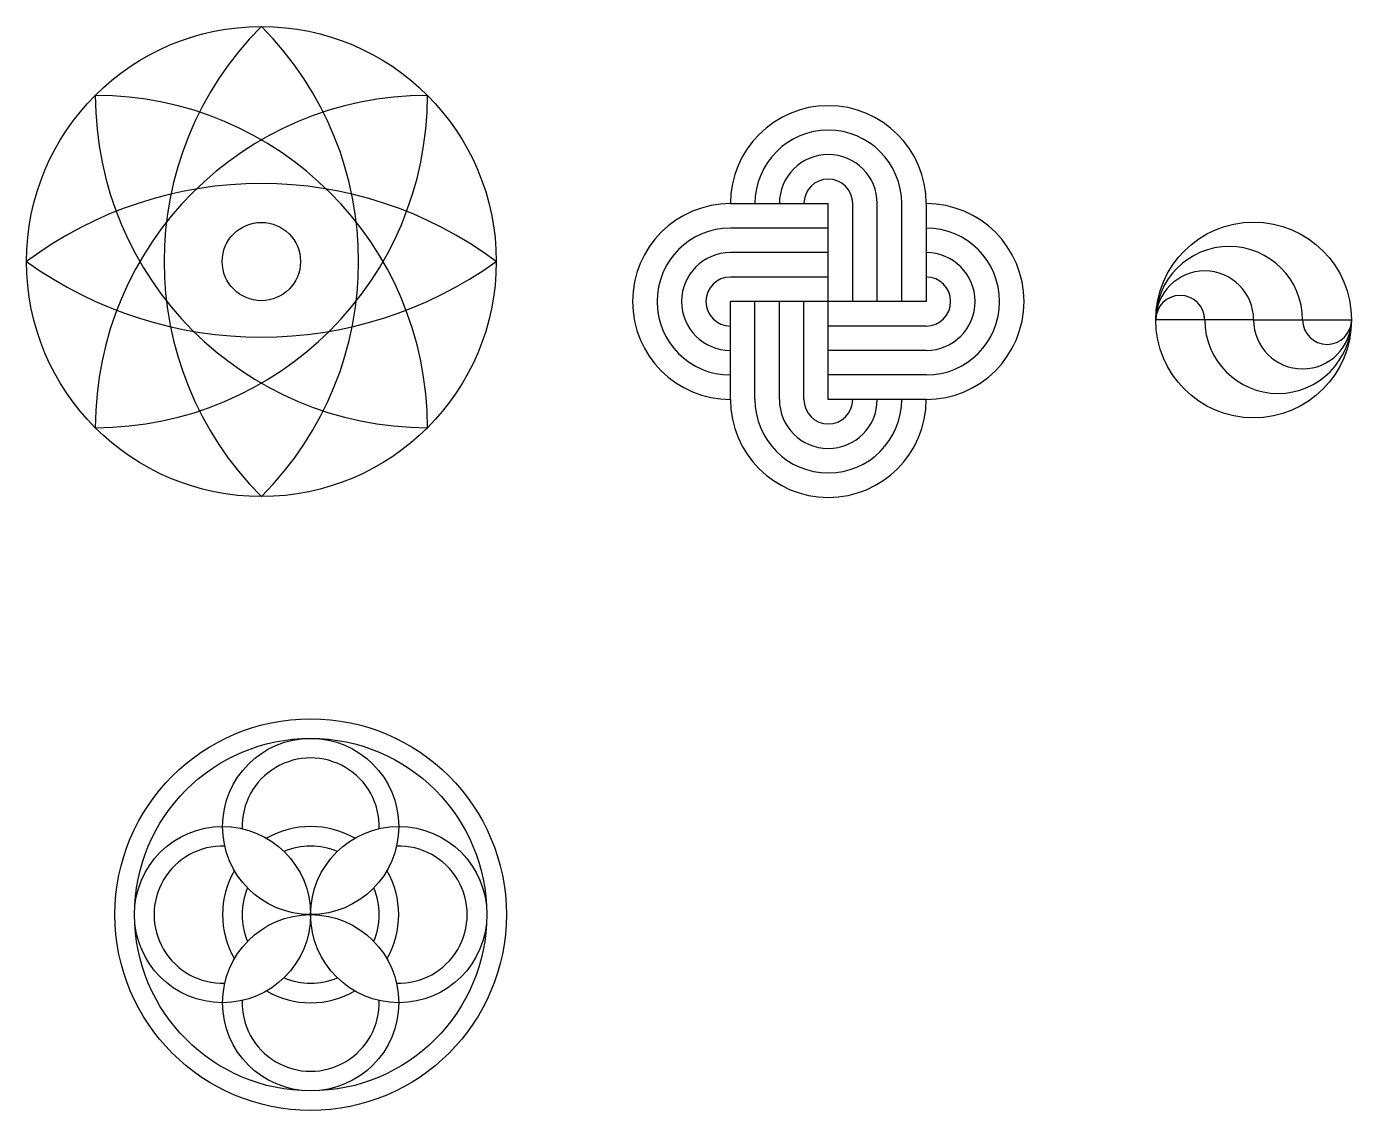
# Model space of a CAD drawing. Header units: inches. Extents: x -213 to -74, y -39 to -11.
# Drawn here: x -197.88 to -164.03, y -38.54 to -10.86 of the extents above; entities that cross this region are included whole.
import ezdxf

# ---------------------------------------------------------------- set-up
doc = ezdxf.new("R2010")
doc.units = ezdxf.units.IN
doc.header["$MEASUREMENT"] = 0

msp = doc.modelspace()

# ---------------------------------------------------------------- linework, layer by layer
for p, q in [((-179.893, -15.383), (-177.393, -15.383)), ((-177.393, -20.383), (-177.393, -15.383)), ((-176.768, -17.883), (-176.768, -15.383)), ((-176.143, -17.883), (-176.143, -15.383)), ((-175.518, -17.883), (-175.518, -15.383)), ((-174.893, -15.383), (-174.893, -17.883)), ((-177.393, -16.008), (-179.893, -16.008)), ((-177.393, -16.633), (-179.893, -16.633)), ((-177.393, -17.258), (-179.893, -17.258)), ((-179.893, -20.383), (-179.893, -17.883)), ((-174.893, -17.883), (-179.893, -17.883)), ((-179.268, -20.383), (-179.268, -17.883)), ((-178.643, -20.383), (-178.643, -17.883)), ((-178.018, -20.383), (-178.018, -17.883)), ((-174.893, -18.508), (-177.393, -18.508)), ((-166.528, -18.353), (-169.028, -18.353)), ((-166.528, -18.353), (-169.028, -18.353)), ((-166.528, -18.353), (-164.028, -18.353)), ((-166.528, -18.353), (-164.028, -18.353)), ((-174.893, -19.133), (-177.393, -19.133)), ((-174.893, -19.758), (-177.393, -19.758)), ((-174.893, -20.383), (-177.393, -20.383)), ((-190.617, -31.285), (-190.617, -31.285)), ((-192.867, -33.535), (-192.867, -33.535)), ((-190.617, -33.535), (-190.617, -33.535)), ((-188.367, -33.535), (-188.367, -33.535)), ((-190.617, -35.785), (-190.617, -35.785))]:
    msp.add_line(p, q)
for centre, radius in [((-191.876, -16.862), 6), ((-191.876, -16.862), 1), ((-166.528, -18.353), 2.5), ((-190.617, -33.535), 5), ((-190.617, -33.535), 4.5), ((-190.617, -31.285), 2.25), ((-192.867, -33.535), 2.25), ((-188.367, -33.535), 2.25), ((-190.617, -35.785), 2.25)]:
    msp.add_circle(centre, radius)
for centre, radius, start, end in [((-185.876, -16.862), 8.485, 135, 225), ((-197.876, -16.862), 8.485, 315, 45), ((-196.118, -21.105), 8.485, 360, 90), ((-187.633, -12.619), 8.485, 180, 270), ((-187.633, -21.105), 8.485, 90, 180), ((-196.118, -12.619), 8.485, 270, 0), ((-177.393, -15.383), 2.5, 360, 180), ((-177.393, -15.383), 1.875, 0, 180), ((-177.393, -15.383), 1.25, 0, 180), ((-191.876, -24.902), 10.032, 53.2658, 126.7342), ((-177.393, -15.383), 0.625, 0, 180), ((-179.893, -17.883), 2.5, 90, 270), ((-174.893, -17.883), 2.5, 270, 90), ((-179.893, -17.883), 1.875, 90, 270), ((-174.893, -17.883), 1.875, 270, 90), ((-167.153, -18.353), 1.875, 0, 180), ((-191.876, -8.499), 10.293, 234.3442, 305.6558), ((-179.893, -17.883), 1.25, 90, 270), ((-174.893, -17.883), 1.25, 270, 90), ((-179.893, -17.883), 0.625, 90, 270), ((-174.893, -17.883), 0.625, 270, 90), ((-167.778, -18.353), 1.25, 0, 180), ((-168.405, -18.353), 0.625, 0, 180), ((-168.403, -18.353), 0.625, 0, 180), ((-165.903, -18.353), 1.875, 180, 0), ((-165.278, -18.353), 1.25, 180, 0), ((-164.653, -18.353), 0.625, 180, 0), ((-177.393, -20.383), 2.5, 180, 0), ((-177.393, -20.383), 1.875, 180, 0), ((-177.393, -20.383), 1.25, 180, 0), ((-177.393, -20.383), 0.625, 180, 0), ((-190.617, -31.285), 1.75, 358.1509, 181.8491), ((-190.617, -33.535), 2.25, 60, 120), ((-192.867, -33.535), 1.75, 88.1509, 271.8491), ((-190.617, -33.535), 1.75, 67.1146, 112.8854), ((-188.367, -33.535), 1.75, 268.1509, 91.8491), ((-190.617, -33.535), 2.25, 150, 210), ((-190.617, -33.535), 2.25, 330, 30), ((-190.617, -33.535), 1.75, 157.1146, 202.8854), ((-190.617, -33.535), 1.75, 337.1146, 22.8854), ((-190.617, -33.535), 1.75, 247.1146, 292.8854), ((-190.617, -33.535), 2.25, 240, 300), ((-190.617, -35.785), 1.75, 178.1509, 1.8491)]:
    msp.add_arc(centre, radius, start, end)

doc.saveas('drawing.dxf')
